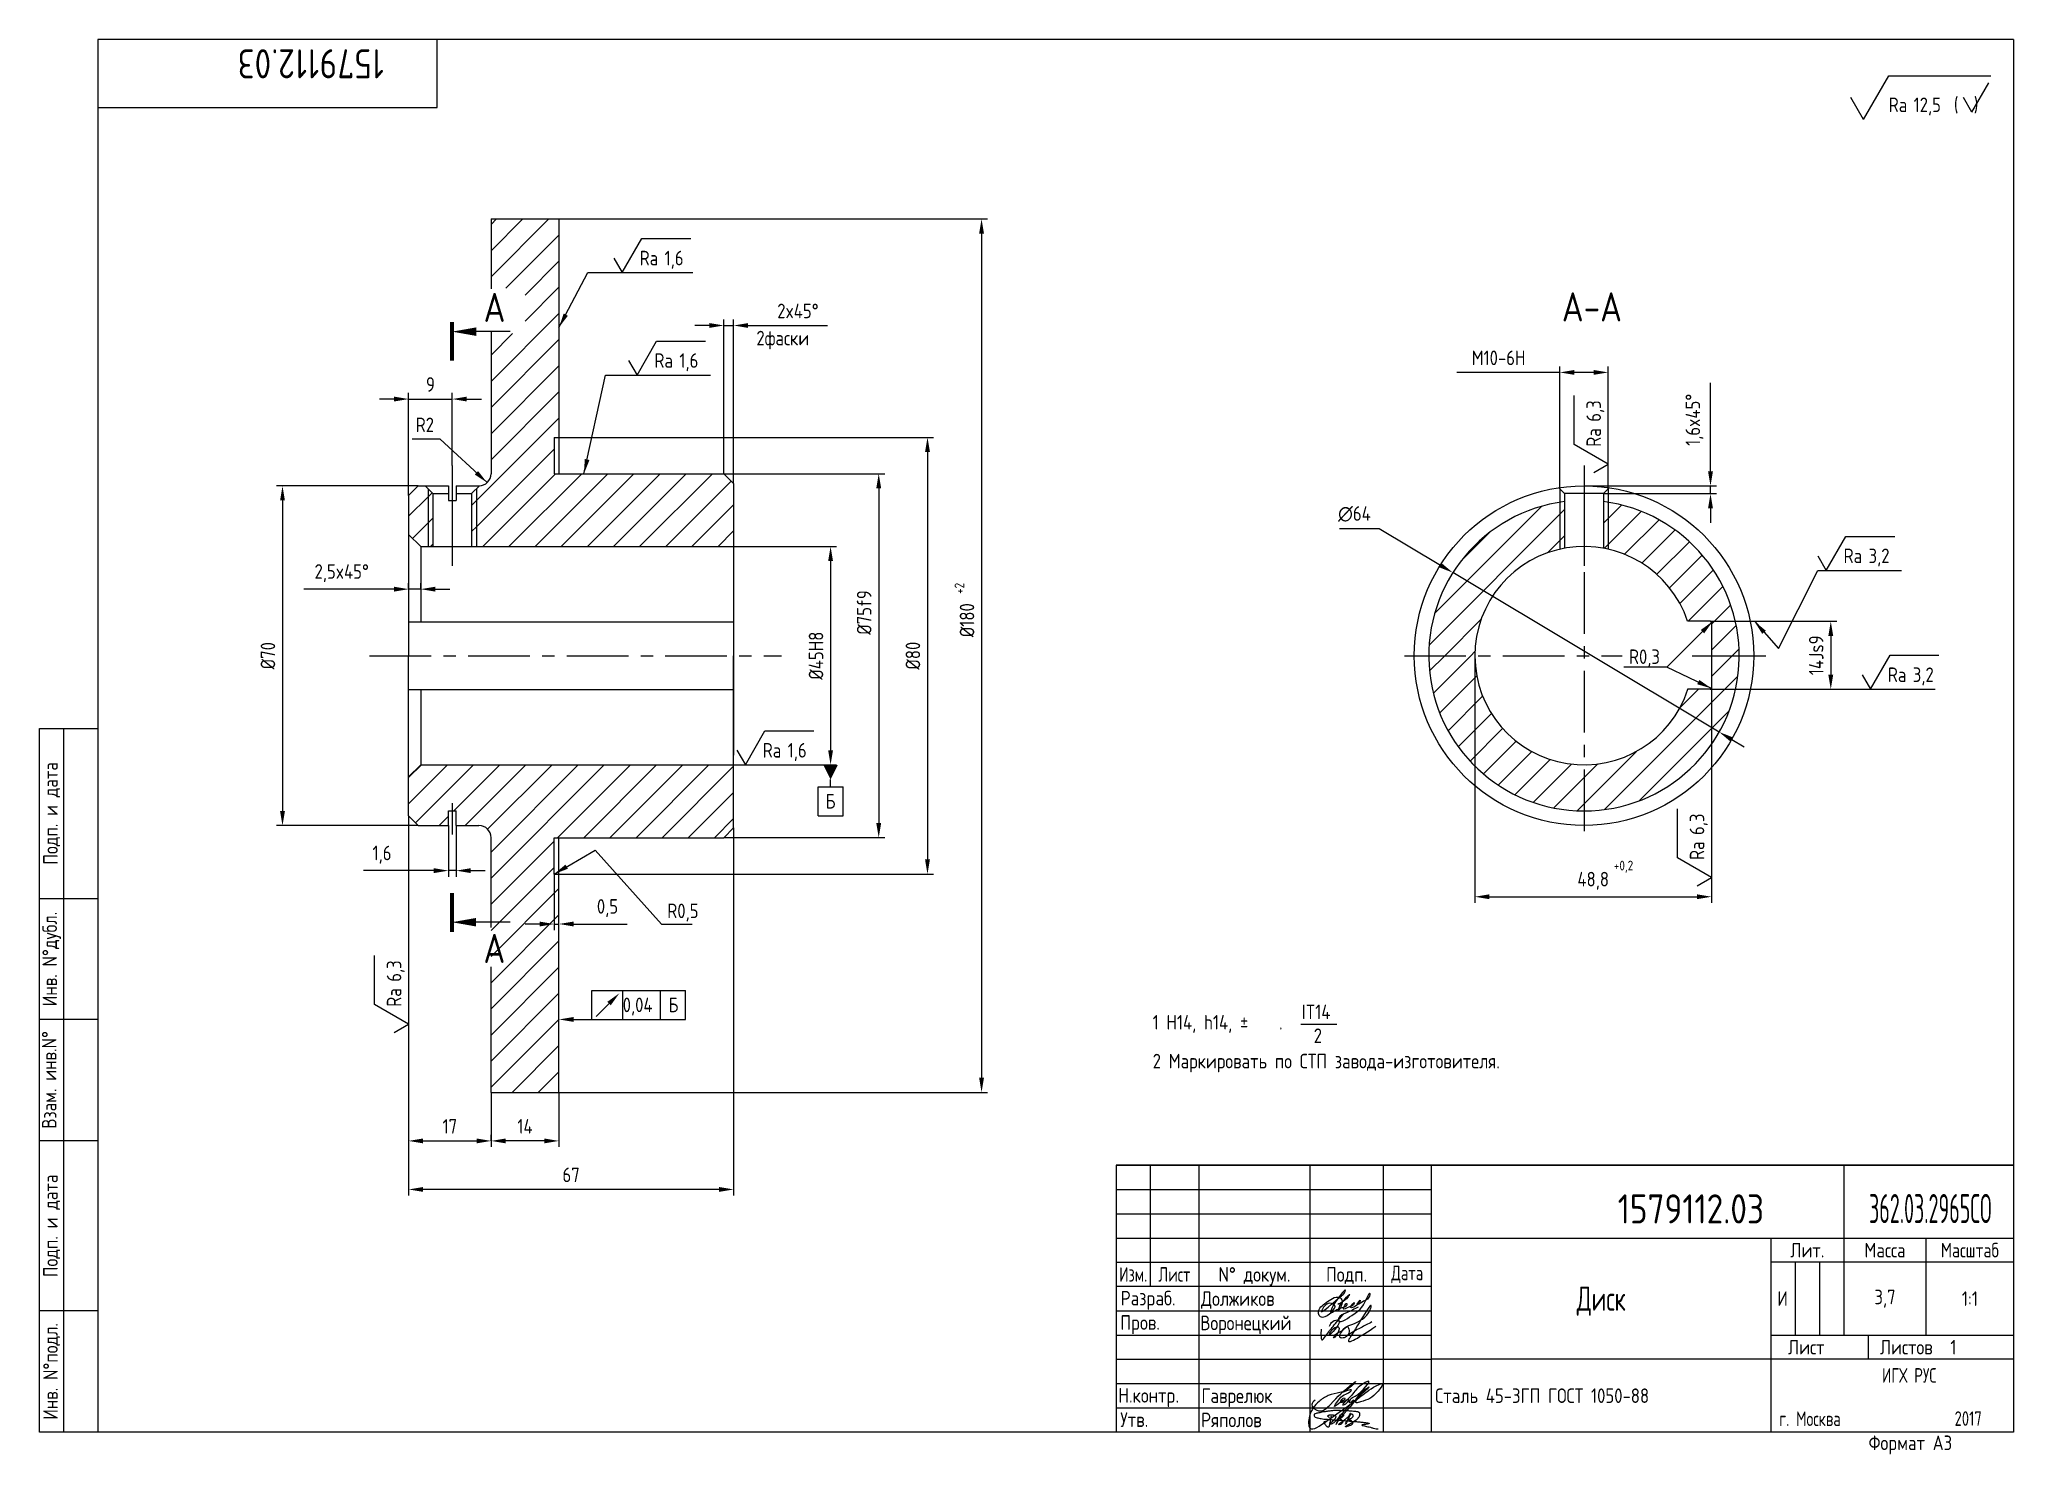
# Paper-space layout 'A3' of a CAD drawing. Header units: millimetres. Extents: x 297 to 704, y 3 to 295.
# The model-space entities are those that its viewports show. They can reach past a viewport. Long polylines and large blocks are cut down to what shows.
import ezdxf
from ezdxf.enums import TextEntityAlignment as Align

# ---------------------------------------------------------------- set-up
doc = ezdxf.new("R2010")
doc.units = ezdxf.units.MM
doc.linetypes.add('CENTER', pattern=[50.8, 31.75, -6.35, 6.35, -6.35])
for name, color, linetype in [('Bord', 1, 'Continuous'), ('Cen', 5, 'CENTER'), ('Cont', 6, 'Continuous'), ('Dim', 7, 'Continuous'), ('HATCH', 2, 'Continuous'), ('Text', 3, 'Continuous'), ('Textb', 6, 'Continuous'), ('Vporti', 7, 'Continuous')]:
    doc.layers.add(name, color=color, linetype=linetype)
doc.layers.get('Defpoints').off()
doc.styles.add('Style1', font='romans.shx', dxfattribs={"width": 0.8})
doc.dimstyles.new('LIN1', dxfattribs={"dimtxt": 3, "dimasz": 3, "dimexe": 1.25, "dimexo": 0, "dimgap": 1.5, "dimtad": 1, "dimdec": 1, "dimdsep": 46, "dimtxsty": 'Style1', "dimcen": 2.5, "dimclrt": 3, "dimadec": 0, "dimazin": 0, "dimtfac": 1, "dimtdec": 1, "dimtmove": 0, "dimatfit": 3, "dimfxl": 1, "dimarcsym": 0})
pattern_1 = [(45, (1291.324, -3385.1728), (-2.6940768, 2.6940768), [])]

psp = doc.layouts.new('A3')

# ---------------------------------------------------------------- texts
at = {"layer": 'Text', "style": 'Style1', "width": 0.8}
for s, p in [('IT14', (557.05, 92.62)), ('1 H14, h14, %%P    .', (526.31, 90.47)), ('2', (559.52, 87.7)), ('2 Маркировать по СТП завода-изготовителя.', (526.31, 82.47)), ('Воронецкий', (536.12, 28.51)), ('Гаврелюк', (536.36, 13.51)), ('Ряполов', (536.3, 8.51))]:
    psp.add_text(s, height=3, dxfattribs=at).set_placement(p)

msp = doc.modelspace()

# ---------------------------------------------------------------- texts
at = {"layer": 'Text', "style": 'Style1', "width": 0.8}
for s, height, p in [('2фаски', 3, (3860.72, 440.88)), ('R2', 3, (3790.47, 422.99)), ('R0,3', 3, (4002.99, 375.21)), ('+0,2', 2, (3999.88, 332.67)), ('R0,5', 3, (3842.34, 322.83)), ('0,04', 3, (3833.15, 303.45)), ('Б', 3, (3842.6, 303.45))]:
    msp.add_text(s, height=height, dxfattribs=at).set_placement(p)
msp.add_text('+2', height=2, rotation=90, dxfattribs=at).set_placement((3903.57, 389.66))
at = {"layer": 'Textb', "style": 'Style1', "width": 0.8}
msp.add_attdef('А-А', text='А-А', height=6, dxfattribs=at).set_placement((4001.55, 445.8), align=Align.RIGHT)

# ---------------------------------------------------------------- blocks, each defined once
blk = doc.blocks.new('A$C314368CF')
at = {"layer": 'Text'}
for q in [(7.18, 6), (1.98, 3)]:
    blk.add_line((3.72, 0), q, dxfattribs=at)
at = {"layer": 'Text', "style": 'Style1', "width": 0.8}
blk.add_text('(  )', height=3, dxfattribs=at).set_placement((0, 0))
blk = doc.blocks.new('sherISO_18')
at = {"layer": 'Cont'}
for p, q in [((-30.94, -16.46), (-25.74, -7.46)), ((-25.74, -7.46), (-4.67, -7.46)), ((-30.94, -16.46), (-33.54, -11.96))]:
    blk.add_line(p, q, dxfattribs=at)
blk.add_blockref('A$C314368CF', (-12.3, -14.96))
at = {"layer": 'Textb', "style": 'Style1', "width": 0.8}
blk.add_text('Ra', height=3, dxfattribs=at).set_placement((-25.74, -14.96))
blk.add_attdef('12,5', (-20.6, -14.96), '', height=3, dxfattribs=at)
blk = doc.blocks.new('A3')
at = {"layer": 'Bord'}
for p, q in [((230, 55), (295, 55)), ((230, 50), (295, 50)), ((230, 45), (295, 45)), ((370, 40), (370, 25)), ((375, 40), (375, 25)), ((230, 30), (295, 30)), ((230, 25), (295, 25)), ((230, 20), (295, 20)), ((230, 15), (295, 15)), ((230, 10), (295, 10))]:
    blk.add_line(p, q, dxfattribs=at)
at = {"layer": 'Cont'}
for p, q in [((415, 292), (20, 292)), ((20, 292), (20, 5)), ((90, 278), (90, 292)), ((415, 292), (415, 5)), ((20, 278), (90, 278)), ((8, 5), (8, 150)), ((8, 150), (20, 150)), ((13, 5), (13, 150)), ((8, 115), (20, 115)), ((20, 90), (8, 90)), ((20, 65), (8, 65)), ((230, 60), (415, 60)), ((415, 60), (230, 60)), ((230, 60), (230, 5)), ((237, 60), (237, 35)), ((247, 60), (247, 5)), ((270, 5), (270, 60)), ((285, 60), (285, 5)), ((295, 5), (295, 60)), ((380, 60), (380, 25)), ((295, 45), (415, 45)), ((365, 5), (365, 45)), ((397, 25), (397, 45)), ((230, 40), (295, 40)), ((415, 40), (365, 40)), ((295, 35), (230, 35)), ((20, 30), (8, 30)), ((365, 25), (415, 25)), ((385, 25), (385, 20)), ((415, 20), (295, 20)), ((20, 5), (8, 5)), ((415, 5), (20, 5))]:
    blk.add_line(p, q, dxfattribs=at)
at = {"layer": 'Text', "style": 'Style1', "width": 0.8}
for s, p in [('Подп. и дата', (10.5, 132.5)), ('Инв. N%%dдубл.', (10.5, 102.5)), ('Взам. инв.N%%d ', (10, 78.38)), ('Подп. и дата', (10.5, 47.5)), ('Инв. N%%dподл.', (10.5, 17.5))]:
    blk.add_text(s, height=3, rotation=90, dxfattribs=at).set_placement(p, align=Align.MIDDLE)
at = {"layer": 'Text', "style": 'Style1'}
for s, width, p in [('Лит.', 0.8, (372.5, 42.5)), ('Масса', 0.8, (388.5, 42.5)), ('Масштаб', 0.75, (406, 42.5)), ('Изм.', 0.7, (233.5, 37.5)), ('Лист', 0.7, (242, 37.5)), ('N%%d докум.', 0.8, (258.5, 37.5)), ('Подп.', 0.8, (277.5, 37.5)), ('Лист', 0.8, (372.27, 22.5)), ('Листов', 0.8, (392.9, 22.5))]:
    blk.add_text(s, height=3, dxfattribs=dict(at, width=width)).set_placement(p, align=Align.MIDDLE_CENTER)
at = {"layer": 'Text', "style": 'Style1', "width": 0.7}
for s, p in [('Дата', (290, 37.5)), ('ИГХ РУС', (393.5, 16.69))]:
    blk.add_text(s, height=3, dxfattribs=at).set_placement(p, align=Align.MIDDLE)
at = {"layer": 'Text', "style": 'Style1'}
for s, width, p in [('Разpаб.', 0.8, (230.92, 31.1)), ('Пpов.', 0.8, (230.84, 26.08)), ('Н.контp.', 0.8, (230.42, 11.07)), ('Утв.', 0.8, (230.84, 6.06)), ('г. Москва', 0.7, (366.7, 6.25)), ('Фоpмат А3', 0.8, (385.11, 1.29))]:
    blk.add_text(s, height=3, dxfattribs=dict(at, width=width)).set_placement(p)
for tag, p, width in [('ФИО', (249, 31), 0.8), ('И', (366.3, 31.02), 0.8), ('ФИО', (249, 26), 0.8), ('ГОСТ_СОРТАМЕНТА', (307, 14), 0.8), ('ФИО', (249, 11), 0.8), ('ФИО', (249, 6), 0.8), ('2007', (402.85, 6.29), 0.7)]:
    blk.add_attdef(tag, p, '', height=3, dxfattribs=dict(at, width=width))
at = {"layer": 'Text', "style": 'Style1', "width": 0.8}
for tag, p in [('200', (388.5, 32.5)), ('1:20', (406, 32.5))]:
    blk.add_attdef(tag, text='', height=3, dxfattribs=at).set_placement(p, align=Align.MIDDLE)
blk.add_attdef('СБОРОЧНЫЙ_ЧЕРТЕЖ', text='', height=3, dxfattribs=at).set_placement((330, 21.3), align=Align.CENTER)
for tag, p in [('1', (379, 22.5)), ('2', (402.6, 22.5))]:
    blk.add_attdef(tag, text='', height=3, dxfattribs=at).set_placement(p, align=Align.MIDDLE_CENTER)
blk.add_attdef('ЛИСТ', text='', height=3, dxfattribs=at).set_placement((295.75, 12.5), align=Align.MIDDLE_LEFT)
at = {"layer": 'Text', "style": 'Style1', "width": 0.7}
blk.add_attdef('%%OГОСТ_ТЕХ._ТРЕБОВАНИЙ', text='', height=3, dxfattribs=at).set_placement((307, 8), align=Align.BOTTOM_LEFT)
at = {"layer": 'Textb', "style": 'Style1', "width": 0.8}
blk.add_attdef('1234567', (79, 290), '', height=6, rotation=180, dxfattribs=at)
blk.add_attdef('1234567', (333.4, 48), '', height=6, dxfattribs=at)
for tag, height, p in [('123ХЯ', 6, (393.62, 48)), ('НАИМЕНОВАНИЕ', 5, (330, 30))]:
    blk.add_attdef(tag, text='', height=height, dxfattribs=at).set_placement(p, align=Align.CENTER)
blk = doc.blocks.new('A$C63F45750')
at = {"layer": 'Text'}
for points, knots in [([(3.17, 2.37), (3.12, 2.38), (3.04, 2.41), (2.94, 2.5), (2.85, 2.57), (2.79, 2.69), (2.87, 2.77), (2.99, 2.84), (3.16, 2.89), (3.36, 2.93), (3.6, 2.95), (3.82, 2.92), (4.05, 2.87), (4.25, 2.78), (4.45, 2.63), (4.46, 2.42), (4.38, 2.26), (4.28, 2.1), (4.17, 1.94), (4.03, 1.78), (3.89, 1.62), (3.75, 1.52), (3.63, 1.43), (3.49, 1.36), (3.35, 1.3), (3.24, 1.25), (3.16, 1.21), (3.12, 1.15), (3.19, 1.1), (3.27, 1.09), (3.4, 1.07), (3.55, 1.07), (3.72, 1.12), (3.92, 1.19), (4.1, 1.34), (4.26, 1.51), (4.44, 1.65), (4.59, 1.81), (4.74, 1.93), (4.84, 2.04), (4.93, 2.14), (5.07, 2.29), (5.19, 2.53), (5.28, 2.68), (5.35, 2.96), (5.23, 2.66), (5.2, 2.44), (5.04, 2.09), (4.95, 1.81), (4.86, 1.57), (4.75, 1.31), (4.67, 1.12), (4.46, 0.78), (4.62, 1.17), (4.71, 1.45), (4.88, 1.74), (5.01, 2), (5.08, 2.19), (5.19, 2.4), (5.32, 2.58), (5.4, 2.75), (5.52, 2.89), (5.65, 3.04), (5.85, 3.1), (6.02, 3.03), (6.08, 2.87), (6.03, 2.7), (5.9, 2.51), (5.7, 2.37), (5.55, 2.23), (5.4, 2.17), (5.31, 2.12), (5.12, 2.09), (5.35, 2.07), (5.48, 2), (5.64, 1.93), (5.75, 1.8), (5.85, 1.67), (5.89, 1.54), (5.89, 1.37), (5.8, 1.2), (5.63, 1.06), (5.41, 0.94), (5.23, 0.86), (5.02, 0.92), (5.13, 1.1), (5.28, 1.16), (5.44, 1.27), (5.61, 1.36), (5.74, 1.46), (5.86, 1.53), (5.95, 1.61), (6.05, 1.69), (6.15, 1.77), (6.28, 1.87), (6.46, 2.02), (6.65, 2.19), (6.83, 2.37), (6.98, 2.49), (7.11, 2.61), (7.2, 2.74), (7.32, 2.84), (7.42, 2.97), (7.48, 3.08), (7.48, 3.27), (7.34, 3.08), (7.28, 2.94), (7.18, 2.69), (7.1, 2.46), (7, 2.22), (6.93, 1.98), (6.83, 1.78), (6.73, 1.55), (6.67, 1.34), (6.6, 1.14), (6.56, 1.03), (6.39, 0.99), (6.62, 1.33), (6.75, 1.54), (6.93, 1.87), (7.05, 2.08), (7.18, 2.32), (7.33, 2.6), (7.47, 2.89), (7.6, 3.07), (7.79, 3.18), (7.95, 3.01), (8, 2.81), (7.99, 2.62), (7.94, 2.46), (7.83, 2.33), (7.69, 2.22), (7.53, 2.11), (7.37, 2.03), (7.21, 1.99), (7.11, 1.97), (6.89, 1.98), (7.07, 1.94), (7.15, 1.9), (7.27, 1.88), (7.39, 1.84), (7.52, 1.81), (7.62, 1.72), (7.7, 1.62), (7.78, 1.51), (7.83, 1.39), (7.87, 1.26), (7.88, 1.13), (7.86, 0.99), (7.75, 0.88), (7.6, 0.77), (7.4, 0.73), (7.19, 0.66), (6.97, 0.55), (6.71, 0.48), (6.57, 0.44), (6.42, 0.42), (6.52, 0.58), (6.61, 0.64), (6.81, 0.78), (7.06, 0.89), (7.33, 1.04), (7.55, 1.16), (7.7, 1.24), (7.84, 1.32), (7.99, 1.43), (8.21, 1.58), (8.48, 1.76), (8.74, 1.95), (8.97, 2.12), (9.1, 2.29), (9.23, 2.44), (9.3, 2.6), (9.37, 2.74), (9.42, 2.92), (9.45, 3.13), (9.21, 3.48), (8.67, 3.59), (8.09, 3.63), (7.57, 3.66), (7.06, 3.74), (6.57, 3.75), (6.09, 3.74), (5.67, 3.78), (5.28, 3.78), (4.96, 3.81), (4.65, 3.83), (4.31, 3.82), (3.97, 3.79), (3.61, 3.74), (3.22, 3.67), (2.86, 3.66), (2.53, 3.61), (2.18, 3.52), (1.78, 3.54), (1.38, 3.37), (0.96, 3.35), (0.58, 3.24), (0.25, 3.19), (0.03, 3.06), (-0.03, 2.83), (0.02, 2.6), (0.26, 2.38), (0.59, 2.33), (1, 2.2), (1.48, 2.15), (1.93, 2.05), (2.35, 2.02), (2.72, 2.01), (3.11, 1.94), (3.68, 1.94), (4.25, 1.83), (4.91, 1.87), (5.53, 1.76), (6.13, 1.72), (6.73, 1.71), (7.32, 1.62), (7.99, 1.55), (8.64, 1.54), (9.16, 1.46), (9.61, 1.42), (10.03, 1.4), (10.41, 1.32), (10.73, 1.29), (11.01, 1.24), (11.18, 1.23), (11.42, 1.14), (11.18, 1.06), (11.01, 1.03), (10.71, 0.98), (10.37, 0.92), (10.1, 0.91), (9.65, 0.75), (10.22, 0.67), (10.54, 0.59), (11.08, 0.47), (11.61, 0.35), (12.17, 0.15), (12.64, 0.08), (12.98, 0.03), (13.11, 0.01), (13.18, 0)], [0, 0, 0, 0, 0.153866, 0.270441, 0.388867, 0.510533, 0.592156, 0.71333, 0.90842, 1.11344, 1.349254, 1.61246, 1.782219, 2.047249, 2.291879, 2.451528, 2.651081, 2.806158, 3.017979, 3.227348, 3.462381, 3.633009, 3.75766, 3.920516, 4.080796, 4.214529, 4.291786, 4.349969, 4.397594, 4.50822, 4.594826, 4.799244, 4.954392, 5.128468, 5.437537, 5.632649, 5.842485, 6.094987, 6.293219, 6.410959, 6.551192, 6.687808, 7.022147, 7.294342, 7.425356, 7.52079, 7.946481, 8.313051, 8.59833, 8.833695, 9.090496, 9.427695, 9.601191, 9.883219, 10.093306, 10.673943, 10.798776, 10.974628, 11.287247, 11.486184, 11.648652, 11.848902, 12.027194, 12.25348, 12.40059, 12.537783, 12.716293, 12.91523, 13.208551, 13.438489, 13.549668, 13.67779, 13.77127, 13.930001, 14.029091, 14.272112, 14.434836, 14.547084, 14.739051, 14.830983, 15.061241, 15.268922, 15.500489, 15.788979, 15.879568, 16.024283, 16.221854, 16.418714, 16.593102, 16.783247, 16.91018, 17.018213, 17.135263, 17.278205, 17.430482, 17.620087, 17.979626, 18.191789, 18.388716, 18.565718, 18.714854, 18.857929, 19.039974, 19.171375, 19.283034, 19.400085, 19.618058, 19.882245, 20.150781, 20.377854, 20.649532, 20.89723, 21.042543, 21.40016, 21.557817, 21.667145, 21.752781, 21.926256, 22.412297, 22.813145, 22.961412, 23.171289, 23.607257, 23.940428, 24.110007, 24.291214, 24.48084, 24.697609, 24.904078, 25.034245, 25.218018, 25.407651, 25.573473, 25.787447, 25.930292, 26.051316, 26.18846, 26.285312, 26.406799, 26.52425, 26.630463, 26.793722, 26.898606, 27.029313, 27.171012, 27.314101, 27.419918, 27.580557, 27.709367, 27.829268, 28.024364, 28.266961, 28.41242, 28.705761, 28.989137, 29.187748, 29.233768, 29.332802, 29.529535, 29.667094, 30.039923, 30.332117, 30.61061, 30.769982, 30.856778, 31.109923, 31.313488, 31.656425, 32.066331, 32.296628, 32.49714, 32.710276, 32.891468, 33.014834, 33.177747, 33.444503, 33.618009, 34.409008, 34.914636, 35.419802, 35.95397, 36.458179, 36.88069, 37.388403, 37.738353, 38.034261, 38.353468, 38.693154, 39.037638, 39.391136, 39.787481, 40.203773, 40.488977, 40.784975, 41.26625, 41.668005, 42.070065, 42.499388, 42.869834, 43.079573, 43.213439, 43.554591, 43.717296, 44.153724, 44.506336, 45.019111, 45.587859, 45.90191, 46.270392, 46.703958, 47.093115, 47.952647, 48.44014, 49.079253, 49.808223, 50.268654, 50.851051, 51.604831, 52.298429, 52.776925, 53.1907, 53.661988, 54.042386, 54.348524, 54.616841, 54.853814, 54.983777, 55.126096, 55.333328, 55.613101, 56.008732, 56.315809, 56.59982, 56.87931, 57.399251, 57.889617, 58.432507, 59.066698, 59.660314, 59.862668, 60.07277, 60.07277, 60.07277, 60.07277]), ([(2.31, 1.53), (2.26, 1.52), (2.17, 1.51), (2.06, 1.48), (1.93, 1.38), (2.07, 1.25), (2.14, 1.11), (2.26, 0.93), (2.39, 0.72), (2.57, 0.54), (2.71, 0.44), (2.86, 0.4), (3.02, 0.43), (3.14, 0.54), (3.21, 0.79), (3.25, 1.07), (3.31, 1.4), (3.35, 1.67), (3.38, 1.92), (3.47, 2.19), (3.5, 2.43), (3.54, 2.59), (3.56, 2.64)], [0, 0, 0, 0, 0.15847, 0.269731, 0.363591, 0.555514, 0.688037, 0.848606, 1.204359, 1.433632, 1.58673, 1.729549, 1.880686, 2.057874, 2.19169, 2.63505, 2.928153, 3.184121, 3.441863, 3.696117, 4.025873, 4.178055, 4.178055, 4.178055, 4.178055])]:
    blk.add_open_spline(points, degree=3, knots=knots, dxfattribs=at)
blk = doc.blocks.new('SHERISO_04')
at = {"layer": 'Text'}
blk.add_line((4.04, 7), (14.12, 7), dxfattribs=at)
blk.add_lwpolyline([(-1.73, 3), (0, 0), (4.04, 7)], dxfattribs=at)
at = {"layer": 'Text', "style": 'Style1', "width": 0.8}
blk.add_text('Ra', height=3, dxfattribs=at).set_placement((3.58, 1.5))
blk.add_attdef('3,2', (8.73, 1.5), '', height=3, dxfattribs=at)
blk = doc.blocks.new('SHERISO_03')
at = {"layer": 'Text'}
blk.add_line((4.04, 7), (14.12, 7), dxfattribs=at)
blk.add_lwpolyline([(-1.73, 3), (0, 0), (4.04, 7)], dxfattribs=at)
at = {"layer": 'Text', "style": 'Style1', "width": 0.8}
blk.add_text('Ra', height=3, dxfattribs=at).set_placement((3.58, 1.5))
blk.add_attdef('6,3', (8.73, 1.5), '', height=3, dxfattribs=at)
blk = doc.blocks.new('*D8')
at = {"layer": 'Dim', "color": 0, "lineweight": -2, "transparency": 16777216}
for p, q in [((4019.8, 414.92), (4019.8, 433.15)), ((3993.72, 411.92), (4021.05, 411.92)), ((4019.8, 410.32), (4019.8, 411.92)), ((3997.72, 410.32), (4021.05, 410.32)), ((4019.8, 407.32), (4019.8, 404.32))]:
    blk.add_line(p, q, dxfattribs=at)
at = {"layer": 'Dim', "color": 0, "transparency": 16777216}
for points in [[(4019.3, 414.92), (4020.3, 414.92), (4019.8, 411.92)], [(4019.3, 407.32), (4020.3, 407.32), (4019.8, 410.32)]]:
    blk.add_solid(points, dxfattribs=at)
at = {"layer": 'Dim', "color": 3, "transparency": 16777216, "insert": (4016.51, 425.53), "char_height": 3, "attachment_point": 5, "rotation": 90, "style": 'Style1'}
blk.add_mtext('1,6x45%%D', dxfattribs=at)
blk = doc.blocks.new('*D9')
at = {"layer": 'Dim', "color": 0, "lineweight": -2, "transparency": 16777216}
for p, q in [((4019.72, 384), (4045.85, 384)), ((4044.6, 381), (4044.6, 373)), ((4019.72, 370), (4045.85, 370))]:
    blk.add_line(p, q, dxfattribs=at)
at = {"layer": 'Dim', "color": 0, "transparency": 16777216}
for points in [[(4044.1, 381), (4045.1, 381), (4044.6, 384)], [(4044.1, 373), (4045.1, 373), (4044.6, 370)]]:
    blk.add_solid(points, dxfattribs=at)
at = {"layer": 'Dim', "color": 3, "transparency": 16777216, "insert": (4041.6, 377), "char_height": 3, "attachment_point": 5, "rotation": 90, "style": 'Style1'}
blk.add_mtext('14Js9', dxfattribs=at)
blk = doc.blocks.new('RAZREZ03')
at = {"layer": 'Text'}
blk.add_lwpolyline([(0, 0, 0, 1.76, 0), (5, 0, 1.76, 1.76, 0)], format="xyseb", dxfattribs=at)
at = {"layer": 'Text', "const_width": 0.8}
blk.add_lwpolyline([(0, 2), (0, -6)], dxfattribs=at)
at = {"layer": 'Text'}
blk.add_lwpolyline([(12, 0), (5, 0)], dxfattribs=at)
at = {"layer": 'Textb', "style": 'Style1', "width": 0.8}
blk.add_attdef('A', (6.5, 2), '', height=6, dxfattribs=at)
blk = doc.blocks.new('*D10')
at = {"layer": 'Dim', "color": 0, "lineweight": -2, "transparency": 16777216}
for p, q in [((3789.01, 390.63), (3789.01, 391.88)), ((3791.51, 390.63), (3791.51, 391.88)), ((3786.01, 390.63), (3767.44, 390.63)), ((3791.51, 390.63), (3789.01, 390.63)), ((3794.51, 390.63), (3797.51, 390.63))]:
    blk.add_line(p, q, dxfattribs=at)
at = {"layer": 'Dim', "color": 0, "transparency": 16777216}
for points in [[(3786.01, 391.13), (3786.01, 390.13), (3789.01, 390.63)], [(3794.51, 391.13), (3794.51, 390.13), (3791.51, 390.63)]]:
    blk.add_solid(points, dxfattribs=at)
at = {"layer": 'Dim', "color": 3, "transparency": 16777216, "insert": (3775.22, 393.92), "char_height": 3, "attachment_point": 5, "style": 'Style1'}
blk.add_mtext('2,5x45%%D', dxfattribs=at)
blk = doc.blocks.new('*D11')
at = {"layer": 'Dim', "color": 0, "lineweight": -2, "transparency": 16777216}
for p, q in [((3786.01, 429.81), (3783.01, 429.81)), ((3789.01, 409.92), (3789.01, 431.06)), ((3789.01, 429.81), (3798.01, 429.81)), ((3798.01, 416.13), (3798.01, 431.06)), ((3801.01, 429.81), (3804.01, 429.81))]:
    blk.add_line(p, q, dxfattribs=at)
at = {"layer": 'Dim', "color": 0, "transparency": 16777216}
for points in [[(3786.01, 430.31), (3786.01, 429.31), (3789.01, 429.81)], [(3801.01, 430.31), (3801.01, 429.31), (3798.01, 429.81)]]:
    blk.add_solid(points, dxfattribs=at)
at = {"layer": 'Dim', "color": 3, "transparency": 16777216, "insert": (3793.51, 432.81), "char_height": 3, "attachment_point": 5, "style": 'Style1'}
blk.add_mtext('9', dxfattribs=at)
blk = doc.blocks.new('*D12')
at = {"layer": 'Dim', "color": 0, "lineweight": -2, "transparency": 16777216}
for p, q in [((3856.01, 399.42), (3877.26, 399.42)), ((3876.01, 396.42), (3876.01, 357.42)), ((3856.01, 354.42), (3877.26, 354.42))]:
    blk.add_line(p, q, dxfattribs=at)
at = {"layer": 'Dim', "color": 0, "transparency": 16777216}
for points in [[(3875.51, 396.42), (3876.51, 396.42), (3876.01, 399.42)], [(3875.51, 357.42), (3876.51, 357.42), (3876.01, 354.42)]]:
    blk.add_solid(points, dxfattribs=at)
at = {"layer": 'Dim', "color": 3, "transparency": 16777216, "insert": (3873.01, 376.92), "char_height": 3, "attachment_point": 5, "rotation": 90, "style": 'Style1'}
blk.add_mtext('%%C45H8', dxfattribs=at)
blk = doc.blocks.new('*D13')
at = {"layer": 'Dim', "color": 0, "lineweight": -2, "transparency": 16777216}
for p, q in [((3851.01, 444.97), (3848.01, 444.97)), ((3854.01, 414.42), (3854.01, 446.22)), ((3854.01, 444.97), (3856.01, 444.97)), ((3856.01, 412.42), (3856.01, 446.22)), ((3859.01, 444.97), (3875.35, 444.97))]:
    blk.add_line(p, q, dxfattribs=at)
at = {"layer": 'Dim', "color": 0, "transparency": 16777216}
for points in [[(3851.01, 445.47), (3851.01, 444.47), (3854.01, 444.97)], [(3859.01, 445.47), (3859.01, 444.47), (3856.01, 444.97)]]:
    blk.add_solid(points, dxfattribs=at)
at = {"layer": 'Dim', "color": 3, "transparency": 16777216, "insert": (3869.28, 447.97), "char_height": 3, "attachment_point": 5, "style": 'Style1'}
blk.add_mtext('2x45%%D', dxfattribs=at)
blk = doc.blocks.new('RAZREZ04')
at = {"layer": 'Text', "const_width": 0.8}
blk.add_lwpolyline([(0, 6), (0, -2)], dxfattribs=at)
at = {"layer": 'Text'}
blk.add_lwpolyline([(0, 0, 0, 1.76, 0), (5, 0, 1.76, 1.76, 0)], format="xyseb", dxfattribs=at)
blk.add_lwpolyline([(12, 0), (5, 0)], dxfattribs=at)
at = {"layer": 'Textb', "style": 'Style1', "width": 0.8}
blk.add_attdef('A', (6.5, -8.4), '', height=6, dxfattribs=at)
blk = doc.blocks.new('*D14')
at = {"layer": 'Dim', "color": 0, "lineweight": -2, "transparency": 16777216}
for p, q in [((3797.21, 341.91), (3797.21, 331.37)), ((3798.81, 341.91), (3798.81, 331.37)), ((3794.21, 332.62), (3779.69, 332.62)), ((3798.81, 332.62), (3797.21, 332.62)), ((3801.81, 332.62), (3804.81, 332.62))]:
    blk.add_line(p, q, dxfattribs=at)
at = {"layer": 'Dim', "color": 0, "transparency": 16777216}
for points in [[(3794.21, 333.12), (3794.21, 332.12), (3797.21, 332.62)], [(3801.81, 333.12), (3801.81, 332.12), (3798.81, 332.62)]]:
    blk.add_solid(points, dxfattribs=at)
at = {"layer": 'Dim', "color": 3, "transparency": 16777216, "insert": (3783.53, 335.91), "char_height": 3, "attachment_point": 5, "style": 'Style1'}
blk.add_mtext('1,6', dxfattribs=at)
blk = doc.blocks.new('*D15')
at = {"layer": 'Dim', "color": 0, "lineweight": -2, "transparency": 16777216}
for p, q in [((3789.01, 343.91), (3789.01, 275.67)), ((3806.01, 286.92), (3806.01, 275.67)), ((3792.01, 276.92), (3803.01, 276.92))]:
    blk.add_line(p, q, dxfattribs=at)
at = {"layer": 'Dim', "color": 0, "transparency": 16777216}
for points in [[(3792.01, 277.42), (3792.01, 276.42), (3789.01, 276.92)], [(3803.01, 277.42), (3803.01, 276.42), (3806.01, 276.92)]]:
    blk.add_solid(points, dxfattribs=at)
at = {"layer": 'Dim', "color": 3, "transparency": 16777216, "insert": (3797.51, 279.92), "char_height": 3, "attachment_point": 5, "style": 'Style1'}
blk.add_mtext('17', dxfattribs=at)
blk = doc.blocks.new('*D16')
at = {"layer": 'Dim', "color": 0, "lineweight": -2, "transparency": 16777216}
for p, q in [((3819.01, 331.92), (3819.01, 320.37)), ((3816.01, 321.62), (3813.01, 321.62)), ((3819.01, 321.62), (3820.01, 321.62)), ((3820.01, 321.62), (3820.01, 322.87)), ((3823.01, 321.62), (3834.04, 321.62))]:
    blk.add_line(p, q, dxfattribs=at)
at = {"layer": 'Dim', "color": 0, "transparency": 16777216}
for points in [[(3816.01, 322.12), (3816.01, 321.12), (3819.01, 321.62)], [(3823.01, 322.12), (3823.01, 321.12), (3820.01, 321.62)]]:
    blk.add_solid(points, dxfattribs=at)
at = {"layer": 'Dim', "color": 3, "transparency": 16777216, "insert": (3830.02, 324.9), "char_height": 3, "attachment_point": 5, "style": 'Style1'}
blk.add_mtext('0,5', dxfattribs=at)
blk = doc.blocks.new('*D17')
at = {"layer": 'Dim', "color": 0, "lineweight": -2, "transparency": 16777216}
for p, q in [((3856.01, 341.42), (3856.01, 265.67)), ((3789.01, 276.92), (3789.01, 265.67)), ((3853.01, 266.92), (3792.01, 266.92))]:
    blk.add_line(p, q, dxfattribs=at)
at = {"layer": 'Dim', "color": 0, "transparency": 16777216}
for points in [[(3792.01, 267.42), (3792.01, 266.42), (3789.01, 266.92)], [(3853.01, 267.42), (3853.01, 266.42), (3856.01, 266.92)]]:
    blk.add_solid(points, dxfattribs=at)
at = {"layer": 'Dim', "color": 3, "transparency": 16777216, "insert": (3822.51, 269.92), "char_height": 3, "attachment_point": 5, "style": 'Style1'}
blk.add_mtext('67', dxfattribs=at)
blk = doc.blocks.new('*D18')
at = {"layer": 'Dim', "color": 0, "lineweight": -2, "transparency": 16777216}
for p, q in [((3820.01, 286.92), (3820.01, 275.67)), ((3806.01, 276.92), (3806.01, 278.17)), ((3817.01, 276.92), (3809.01, 276.92))]:
    blk.add_line(p, q, dxfattribs=at)
at = {"layer": 'Dim', "color": 0, "transparency": 16777216}
for points in [[(3809.01, 277.42), (3809.01, 276.42), (3806.01, 276.92)], [(3817.01, 277.42), (3817.01, 276.42), (3820.01, 276.92)]]:
    blk.add_solid(points, dxfattribs=at)
at = {"layer": 'Dim', "color": 3, "transparency": 16777216, "insert": (3813.01, 279.92), "char_height": 3, "attachment_point": 5, "style": 'Style1'}
blk.add_mtext('14', dxfattribs=at)
blk = doc.blocks.new('forma02')
at = {"layer": 'Bord'}
for p, q in [((0, -4.5), (0, -3)), ((-2.57143, -4.5), (2.57143, -4.5)), ((-2.57143, -10.5), (-2.57143, -4.5)), ((2.57143, -10.5), (2.57143, -4.5)), ((-2.57143, -10.5), (2.57143, -10.5))]:
    blk.add_line(p, q, dxfattribs=at)
blk.add_lwpolyline([(0, -3, 0, 3, 0), (0, 0, 3, 3, 0)], format="xyseb", dxfattribs=at)
at = {"layer": 'Text', "style": 'Style1', "width": 0.8}
blk.add_attdef('А', text='', height=3, dxfattribs=at).set_placement((0, -7.5), align=Align.MIDDLE)
blk = doc.blocks.new('*D19')
at = {"layer": 'Dim', "color": 0, "lineweight": -2, "transparency": 16777216}
for p, q in [((3791.01, 411.92), (3761.76, 411.92)), ((3763.01, 408.92), (3763.01, 344.91)), ((3791.01, 341.91), (3761.76, 341.91))]:
    blk.add_line(p, q, dxfattribs=at)
at = {"layer": 'Dim', "color": 0, "transparency": 16777216}
for points in [[(3762.51, 408.92), (3763.51, 408.92), (3763.01, 411.92)], [(3762.51, 344.91), (3763.51, 344.91), (3763.01, 341.91)]]:
    blk.add_solid(points, dxfattribs=at)
at = {"layer": 'Dim', "color": 3, "transparency": 16777216, "insert": (3760.01, 376.92), "char_height": 3, "attachment_point": 5, "rotation": 90, "style": 'Style1'}
blk.add_mtext('%%C70', dxfattribs=at)
blk = doc.blocks.new('*D20')
at = {"layer": 'Dim', "color": 0, "lineweight": -2, "transparency": 16777216}
for p, q in [((3819.01, 466.92), (3908.39, 466.92)), ((3907.14, 463.92), (3907.14, 289.92)), ((3820.01, 286.92), (3908.39, 286.92))]:
    blk.add_line(p, q, dxfattribs=at)
at = {"layer": 'Dim', "color": 0, "transparency": 16777216}
for points in [[(3906.64, 463.92), (3907.64, 463.92), (3907.14, 466.92)], [(3906.64, 289.92), (3907.64, 289.92), (3907.14, 286.92)]]:
    blk.add_solid(points, dxfattribs=at)
at = {"layer": 'Dim', "color": 3, "transparency": 16777216, "insert": (3904.14, 384.23), "char_height": 3, "attachment_point": 5, "rotation": 90, "style": 'Style1'}
blk.add_mtext('%%C180', dxfattribs=at)
blk = doc.blocks.new('*D21')
at = {"layer": 'Dim', "color": 0, "lineweight": -2, "transparency": 16777216}
for p, q in [((3820.01, 421.92), (3897.24, 421.92)), ((3895.99, 418.92), (3895.99, 334.92)), ((3820.01, 331.92), (3897.24, 331.92))]:
    blk.add_line(p, q, dxfattribs=at)
at = {"layer": 'Dim', "color": 0, "transparency": 16777216}
for points in [[(3895.49, 418.92), (3896.49, 418.92), (3895.99, 421.92)], [(3895.49, 334.92), (3896.49, 334.92), (3895.99, 331.92)]]:
    blk.add_solid(points, dxfattribs=at)
at = {"layer": 'Dim', "color": 3, "transparency": 16777216, "insert": (3892.99, 376.92), "char_height": 3, "attachment_point": 5, "rotation": 90, "style": 'Style1'}
blk.add_mtext('%%C80', dxfattribs=at)
blk = doc.blocks.new('*D22')
at = {"layer": 'Dim', "color": 0, "lineweight": -2, "transparency": 16777216}
for p, q in [((3854.01, 414.42), (3887.19, 414.42)), ((3885.94, 411.42), (3885.94, 342.42)), ((3854.01, 339.42), (3887.19, 339.42))]:
    blk.add_line(p, q, dxfattribs=at)
at = {"layer": 'Dim', "color": 0, "transparency": 16777216}
for points in [[(3885.44, 411.42), (3886.44, 411.42), (3885.94, 414.42)], [(3885.44, 342.42), (3886.44, 342.42), (3885.94, 339.42)]]:
    blk.add_solid(points, dxfattribs=at)
at = {"layer": 'Dim', "color": 3, "transparency": 16777216, "insert": (3882.94, 385.82), "char_height": 3, "attachment_point": 5, "rotation": 90, "style": 'Style1'}
blk.add_mtext('%%C75f9', dxfattribs=at)
blk = doc.blocks.new('*D23')
at = {"layer": 'Dim', "color": 0, "lineweight": -2, "transparency": 16777216}
for p, q in [((3943.31, 403.13), (3951.46, 403.13)), ((3951.46, 403.13), (3964.1, 395.57)), ((4021.59, 361.19), (3966.68, 394.03)), ((4024.17, 359.65), (4026.74, 358.11))]:
    blk.add_line(p, q, dxfattribs=at)
at = {"layer": 'Dim', "color": 0, "transparency": 16777216}
for points in [[(3964.36, 395.99), (3963.85, 395.14), (3966.68, 394.03)], [(4024.42, 360.08), (4023.91, 359.22), (4021.59, 361.19)]]:
    blk.add_solid(points, dxfattribs=at)
at = {"layer": 'Dim', "color": 3, "transparency": 16777216, "insert": (3946.39, 406.13), "char_height": 3, "attachment_point": 5, "style": 'Style1'}
blk.add_mtext('∅64', dxfattribs=at)
blk = doc.blocks.new('*D24')
at = {"layer": 'Dim', "color": 0, "lineweight": -2, "transparency": 16777216}
for p, q in [((3988.72, 411.32), (3988.72, 436.55)), ((3998.72, 411.32), (3998.72, 436.55)), ((3988.72, 435.3), (3967.52, 435.3)), ((3995.72, 435.3), (3991.72, 435.3))]:
    blk.add_line(p, q, dxfattribs=at)
at = {"layer": 'Dim', "color": 0, "transparency": 16777216}
for points in [[(3991.72, 435.8), (3991.72, 434.8), (3988.72, 435.3)], [(3995.72, 435.8), (3995.72, 434.8), (3998.72, 435.3)]]:
    blk.add_solid(points, dxfattribs=at)
at = {"layer": 'Dim', "color": 3, "transparency": 16777216, "insert": (3976.11, 438.3), "char_height": 3, "attachment_point": 5, "style": 'Style1'}
blk.add_mtext('M10-6H', dxfattribs=at)
blk = doc.blocks.new('*D25')
at = {"layer": 'Dim', "color": 0, "lineweight": -2, "transparency": 16777216}
for p, q in [((3971.22, 376.92), (3971.22, 325.99)), ((4020.02, 370.3), (4020.02, 325.99)), ((3974.22, 327.24), (4017.02, 327.24))]:
    blk.add_line(p, q, dxfattribs=at)
at = {"layer": 'Dim', "color": 0, "transparency": 16777216}
for points in [[(3974.22, 327.74), (3974.22, 326.74), (3971.22, 327.24)], [(4017.02, 327.74), (4017.02, 326.74), (4020.02, 327.24)]]:
    blk.add_solid(points, dxfattribs=at)
at = {"layer": 'Dim', "color": 3, "transparency": 16777216, "insert": (3995.62, 330.52), "char_height": 3, "attachment_point": 5, "style": 'Style1'}
blk.add_mtext('48,8', dxfattribs=at)

# ---------------------------------------------------------------- dimensions: what is measured, and where the dimension line sits
at = {"layer": 'Dim'}
for base, p1, p2, text, picture, middle in [((3907.14, 286.92), (3819.01, 466.92), (3820.01, 286.92), '%%C<>', '*D20', (3907.14, 384.23)), ((4019.8, 410.32), (3993.72, 411.92), (3997.72, 410.32), '1,6x45%%D', '*D8', (4019.8, 425.53)), ((3885.94, 339.41), (3854.01, 414.42), (3854.01, 339.41), '%%C<>f9', '*D22', (3885.94, 385.82))]:
    dim = msp.add_linear_dim(base=base, p1=p1, p2=p2, angle=90, text=text, dimstyle='LIN1', dxfattribs=at)
    dim.commit()
    dim.dimension.update_dxf_attribs({"geometry": picture, "text_midpoint": middle, "dimtype": 160})
for base, p1, p2, text, picture, middle in [((3854.01, 444.97), (3856.01, 412.42), (3854.01, 414.42), '<>x45%%D', '*D13', (3869.28, 444.97)), ((3998.72, 435.3), (3988.72, 411.32), (3998.72, 411.32), 'M10-6H', '*D24', (3976.11, 435.3)), ((3797.21, 332.62), (3798.81, 341.91), (3797.21, 341.91), '1,6', '*D14', (3783.53, 332.62))]:
    dim = msp.add_linear_dim(base=base, p1=p1, p2=p2, text=text, dimstyle='LIN1', dxfattribs=at)
    dim.commit()
    dim.dimension.update_dxf_attribs({"geometry": picture, "text_midpoint": middle, "dimtype": 160})
for base, p1, p2, picture, middle in [((3798.01, 429.81), (3789.01, 409.92), (3798.01, 416.13), '*D11', (3793.51, 432.81)), ((3806.01, 276.92), (3789.01, 343.91), (3806.01, 286.92), '*D15', (3797.51, 279.92)), ((3789.01, 266.92), (3856.01, 341.42), (3789.01, 276.92), '*D17', (3822.51, 269.92)), ((3806.01, 276.92), (3820.01, 286.92), (3806.01, 276.92), '*D18', (3813.01, 279.92))]:
    dim = msp.add_linear_dim(base=base, p1=p1, p2=p2, dimstyle='LIN1', dxfattribs=at)
    dim.commit()
    dim.dimension.update_dxf_attribs({"geometry": picture, "text_midpoint": middle})
for base, p1, p2, angle, text, picture, middle in [((3895.99, 331.92), (3820.01, 421.92), (3820.01, 331.92), 90, '%%C80', '*D21', (3892.99, 376.92)), ((3763.01, 341.91), (3791.01, 411.92), (3791.01, 341.91), 90, '%%C<>', '*D19', (3760.01, 376.92)), ((3876.01, 354.42), (3856.01, 399.42), (3856.01, 354.42), 90, '%%C<>H8', '*D12', (3873.01, 376.92)), ((4044.6, 370), (4019.72, 384), (4019.72, 370), 270, '<>Js9', '*D9', (4041.6, 377))]:
    dim = msp.add_linear_dim(base=base, p1=p1, p2=p2, angle=angle, text=text, dimstyle='LIN1', dxfattribs=at)
    dim.commit()
    dim.dimension.update_dxf_attribs({"geometry": picture, "text_midpoint": middle})
dim = msp.add_diameter_dim_2p(p1=(4021.59, 361.19), p2=(3966.68, 394.03), dimstyle='LIN1', override={"dimtoh": 1}, dxfattribs=at)
dim.commit()
dim.dimension.update_dxf_attribs({"geometry": '*D23', "text_midpoint": (3946.39, 403.13), "dimtype": 163})
for base, p1, p2, text, picture, middle in [((3789.01, 390.63), (3791.51, 390.63), (3789.01, 390.63), '2,5x45%%D', '*D10', (3775.22, 393.92)), ((4020.02, 327.24), (3971.22, 376.92), (4020.02, 370.3), '48,8', '*D25', (3995.62, 330.52)), ((3820.01, 321.62), (3819.01, 331.92), (3820.01, 321.62), '0,5', '*D16', (3830.02, 324.9))]:
    dim = msp.add_linear_dim(base=base, p1=p1, p2=p2, text=text, dimstyle='LIN1', dxfattribs=at)
    dim.commit()
    dim.dimension.update_dxf_attribs({"geometry": picture, "text_midpoint": middle})

# ---------------------------------------------------------------- hatches: boundary and pattern name
at = {"layer": 'HATCH'}
h = msp.add_hatch(dxfattribs=at)
h.set_pattern_fill('ANSI31', color=256, scale=1.2, style=0)
h.set_pattern_definition(pattern_1)
h.paths.add_polyline_path([(3856.01, 412.42), (3854.01, 414.42), (3819.01, 414.42), (3819.01, 421.92), (3820.01, 421.92), (3820.01, 465.92), (3819.01, 466.92), (3807.01, 466.92), (3806.01, 465.92), (3806.01, 452.68), (3813.04, 452.68), (3813.04, 443.29), (3806.01, 443.29), (3806.01, 414.42, -0.4023), (3803.61, 411.92), (3803.01, 411.32), (3803.01, 399.42), (3856.01, 399.42)])
h.paths.add_polyline_path([(3793.01, 411.32), (3792.41, 411.92), (3791.01, 411.92), (3789.01, 409.92), (3789.01, 401.92), (3791.51, 399.42), (3793.01, 399.42)])
h.paths.add_polyline_path([(3856.01, 354.42), (3791.51, 354.42), (3789.01, 351.92), (3789.01, 343.91), (3791.01, 341.91), (3797.21, 341.91), (3797.21, 344.92), (3798.81, 344.92), (3798.81, 341.91), (3803.51, 341.91, -0.414214), (3806.01, 339.41), (3806.01, 287.92), (3807.01, 286.92), (3819.01, 286.92), (3820.01, 287.92), (3820.01, 331.92), (3819.01, 331.92), (3819.01, 339.41), (3854.01, 339.41), (3856.01, 341.42)])
h.paths.add_polyline_path([(3804.23, 312.09), (3811.12, 312.09), (3811.12, 321.09), (3804.23, 321.09)], flags=25)
h = msp.add_hatch(dxfattribs=at)
h.set_pattern_fill('ANSI31', color=256, scale=1.2, style=0)
h.set_pattern_definition(pattern_1)
h.paths.add_polyline_path([(3794.01, 410.32), (3793.01, 411.32), (3793.01, 399.42), (3794.01, 399.42)])
h.paths.add_polyline_path([(3803.01, 411.32), (3802.01, 410.32), (3802.01, 399.42), (3803.01, 399.42)])
h = msp.add_hatch(dxfattribs=at)
h.set_pattern_fill('ANSI31', color=256, scale=1.2, style=0)
h.set_pattern_definition(pattern_1)
h.paths.add_polyline_path([(3988.72, 398.85), (3988.72, 408.52, 0.368973), (3961.72, 376.92), (3971.22, 376.92, -0.350001)])
h.paths.add_polyline_path([(4015.08, 384), (4019.72, 384, -0.414214), (4020.02, 383.7), (4020.02, 376.92), (4025.72, 376.92, 0.368973), (3998.72, 408.52), (3998.72, 398.85, -0.262342)])
h.paths.add_polyline_path([(3998.72, 408.52, 0.007891), (3997.72, 408.67), (3997.72, 399.06, -0.011342), (3998.72, 398.85)])
h.paths.add_polyline_path([(3989.72, 408.67, 0.007891), (3988.72, 408.52), (3988.72, 398.85, -0.011342), (3989.72, 399.06)])
h = msp.add_hatch(dxfattribs=at)
h.set_pattern_fill('ANSI31', color=256, scale=1.2, style=0)
h.set_pattern_definition(pattern_1)
h.paths.add_polyline_path([(3971.22, 376.92), (3961.72, 376.92, 0.414214), (3993.72, 344.92), (3993.72, 354.42, -0.414214)])
h.paths.add_polyline_path([(3993.72, 354.42), (3993.72, 344.92, 0.414214), (4025.72, 376.92), (4020.02, 376.92), (4020.02, 370.3, -0.414214), (4019.72, 370), (4015.13, 370, -0.325442)])

# ---------------------------------------------------------------- linework, layer by layer
at = {"layer": 'Bord'}
for p, q in [((3793.01, 411.32), (3793.01, 399.42)), ((3803.01, 411.32), (3803.01, 399.42)), ((3988.72, 411.32), (3988.72, 398.85)), ((3998.72, 411.32), (3998.72, 398.85)), ((3826.8, 301.95), (3826.8, 307.95)), ((3826.8, 307.95), (3846.11, 307.95)), ((3833.17, 301.95), (3833.17, 307.95)), ((3840.96, 301.95), (3840.96, 307.95)), ((3846.11, 301.95), (3846.11, 307.95)), ((3822.17, 301.95), (3846.11, 301.95)), ((3823.01, 301.95), (3826.8, 301.95))]:
    msp.add_line(p, q, dxfattribs=at)
msp.add_lwpolyline([(3820.01, 301.95, 0, 1, 0), (3823.01, 301.95, 1, 1, 0)], format="xyseb", dxfattribs=at)
at = {"layer": 'Cen'}
for p, q in [((3798.01, 416.13), (3798.01, 395.41)), ((3993.72, 416.13), (3993.72, 395.41)), ((4016, 376.92), (4031.22, 376.92)), ((3798.01, 346.52), (3798.01, 340.05))]:
    msp.add_line(p, q, dxfattribs=at)
at = {"layer": 'Cen', "ltscale": 0.4}
for p, q in [((3993.72, 414.42), (3993.72, 338.87)), ((3780.98, 376.92), (3865.91, 376.92)), ((3956.69, 376.92), (4001.58, 376.92))]:
    msp.add_line(p, q, dxfattribs=at)
at = {"layer": 'Cont'}
for p, q in [((3806.01, 466.92), (3806.01, 452.51)), ((3806.01, 466.92), (3820.01, 466.92)), ((3820.01, 466.92), (3820.01, 414.42)), ((3806.01, 443.64), (3806.01, 414.42)), ((3819.01, 421.92), (3820.01, 421.92)), ((3819.01, 421.92), (3819.01, 414.42)), ((3789.01, 409.92), (3791.01, 411.92)), ((3791.01, 411.92), (3794.41, 411.92)), ((3794.01, 410.32), (3792.41, 411.92)), ((3793.41, 411.92), (3797.21, 411.92)), ((3797.21, 411.92), (3797.21, 408.92)), ((3798.81, 411.92), (3798.81, 408.92)), ((3798.81, 411.92), (3803.61, 411.92)), ((3802.01, 410.32), (3803.61, 411.92)), ((3819.01, 414.42), (3854.01, 414.42)), ((3854.01, 414.42), (3856.01, 412.42)), ((3856.01, 412.42), (3856.01, 356.42)), ((3989.72, 410.32), (3988.51, 411.53)), ((3997.72, 410.32), (3998.93, 411.53)), ((3789.01, 409.92), (3789.01, 376.92)), ((3794.01, 410.32), (3797.21, 410.32)), ((3794.01, 410.32), (3794.01, 399.42)), ((3797.21, 408.92), (3798.81, 408.92)), ((3798.81, 410.32), (3802.01, 410.32)), ((3802.01, 410.32), (3802.01, 399.42)), ((3989.72, 410.32), (3989.72, 399.06)), ((3993.72, 410.32), (3989.72, 410.32)), ((3997.72, 410.32), (3993.72, 410.32)), ((3997.72, 410.32), (3997.72, 399.06)), ((3789.01, 401.92), (3791.51, 399.42)), ((3791.51, 399.42), (3791.51, 383.92)), ((3791.51, 399.42), (3856.01, 399.42)), ((3856.01, 397.42), (3856.01, 356.42)), ((3789.01, 383.92), (3856.01, 383.92)), ((4019.72, 384), (4015.08, 384)), ((4020.02, 383.7), (4020.02, 370.3)), ((3789.01, 343.91), (3789.01, 376.92)), ((3856.01, 356.42), (3856.01, 376.92)), ((3856.01, 341.42), (3856.01, 376.92)), ((3789.01, 369.92), (3856.01, 369.92)), ((3791.51, 369.92), (3791.51, 354.42)), ((4019.72, 370), (4015.08, 370)), ((3791.51, 354.42), (3789.01, 351.92)), ((3791.51, 354.42), (3856.01, 354.42)), ((3789.01, 343.91), (3791.01, 341.91)), ((3791.01, 341.91), (3797.21, 341.91)), ((3797.21, 341.91), (3797.21, 344.92)), ((3797.21, 344.92), (3798.81, 344.92)), ((3798.81, 341.91), (3798.81, 344.92)), ((3798.81, 341.91), (3803.51, 341.91)), ((3806.01, 320.88), (3806.01, 339.41)), ((3819.01, 331.92), (3819.01, 339.41)), ((3819.01, 339.41), (3854.01, 339.41)), ((3820.01, 286.92), (3820.01, 339.41)), ((3856.01, 341.42), (3854.01, 339.41)), ((3819.01, 331.92), (3820.01, 331.92)), ((3806.01, 286.92), (3806.01, 312.79)), ((3806.01, 286.92), (3820.01, 286.92))]:
    msp.add_line(p, q, dxfattribs=at)
msp.add_circle((3993.72, 376.92), 35, dxfattribs=at)
for centre, radius, start, end in [((3803.51, 414.42), 2.5, 270, 0), ((3993.72, 376.92), 32, 97.1808, 82.8192), ((3993.72, 376.92), 22.5, 18.3611, 342.1084), ((4019.72, 383.7), 0.3, 0, 90), ((4019.72, 370.3), 0.3, 270, 0), ((3803.51, 339.41), 2.5, 0, 90)]:
    msp.add_arc(centre, radius, start, end, dxfattribs=at)
at = {"layer": 'Dim'}
for p, q in [((4044.95, 394.5), (4059.18, 394.5)), ((4045.85, 370), (4066.13, 370))]:
    msp.add_line(p, q, dxfattribs=at)
at = {"layer": 'Text'}
msp.add_line((3830.34, 305.23), (3827.66, 302.55), dxfattribs=at)
msp.add_lwpolyline([(3832.46, 307.35, 0, 1, 0), (3830.34, 305.23, 1, 1, 0)], format="xyseb", dxfattribs=at)

# ---------------------------------------------------------------- block references
at = {"layer": 'Dim'}
for p, values in [((3833.06, 455.87), {'3,2': '1,6'}), ((3836.11, 434.75), {'3,2': '1,6'}), ((4043.66, 394.5), {'3,2': '3,2'}), ((4052.78, 370), {'3,2': '3,2'})]:
    msp.add_blockref('SHERISO_04', p, dxfattribs=at).add_auto_attribs(values)
at = {"layer": 'Dim', "rotation": 90}
for p in [(3998.72, 416.39), (4020.02, 331.23), (3789.01, 300.98)]:
    msp.add_blockref('SHERISO_03', p, dxfattribs=at).add_auto_attribs({'6,3': '6,3'})
at = {"layer": 'HATCH'}
for name, p, values in [('SHERISO_04', (3858.44, 354.42), {'3,2': '1,6'}), ('forma02', (3876.01, 354.42), {'А': 'Б'})]:
    msp.add_blockref(name, p, dxfattribs=at).add_auto_attribs(values)
at = {"layer": 'Vporti'}
for name, p in [('RAZREZ03', (3797.97, 443.7)), ('RAZREZ04', (3797.94, 321.99))]:
    msp.add_blockref(name, p, dxfattribs=at).add_auto_attribs({'A': 'А'})

msp.set_redraw_order([(e.dxf.handle, doc.entitydb.next_handle()) for e in msp.query("TEXT MTEXT ATTDEF DIMENSION ARC_DIMENSION")])  # texts and dimensions are drawn at this point

# ---------------------------------------------------------------- leaders
at = {"layer": 'Dim'}
for points in [[(3820.01, 444.56), (3825.97, 455.87), (3847.58, 455.87)], [(3825.17, 414.42), (3829.63, 434.75), (3851.24, 434.75)], [(3805.2, 412.58), (3795.52, 421.51), (3789.73, 421.51)], [(4020.27, 384), (4010.83, 374.57), (4001.9, 374.57)], [(4019.99, 370.18), (4010.83, 374.57)], [(3819.01, 331.92), (3827.45, 336.86), (3841.16, 321.62), (3847.48, 321.62)]]:
    msp.add_leader(points, dimstyle='LIN1', dxfattribs=at)
at = {"layer": 'Dim', "annotation_type": 0, "has_hookline": 1, "hookline_direction": 0}
msp.add_leader([(4028.85, 384), (4033.79, 378.4), (4041.95, 394.5), (4044.95, 394.5)], dimstyle='LIN1', override={"dimgap": 1.5, "dimtad": 0}, dxfattribs=at)

# ---------------------------------------------------------------- linework, layer by layer
at = {"layer": 'Cont'}
psp.add_line((703.8, 166.1), (703.8, 129.1), dxfattribs=at)
at = {"layer": 'Text'}
psp.add_line((556.89, 91.59), (564.26, 91.59), dxfattribs=at)
for points, knots in [([(563.02, 32.5), (563.44, 33.42), (563.98, 34.6), (566.25, 37.16), (565.8, 36), (564.29, 34.97), (560.09, 30.86), (561.74, 33.6), (562.72, 34.29), (564.28, 33.59), (563.64, 32.79), (563.12, 32.1), (562.96, 32.37), (563, 32.45), (563.02, 32.5)], [0, 0, 0, 0, 4.062617, 5.226919, 5.800291, 6.663227, 11.774431, 12.938639, 14.11351, 15.354081, 16.396133, 16.918576, 17.03251, 17.182794, 17.182794, 17.182794, 17.182794]), ([(568.67, 33.28), (567.91, 32.86), (566.6, 32.14), (564.72, 31.55), (564.4, 29.62), (569.33, 32.72), (569.66, 33.33), (571.07, 36.36), (571.04, 34.92), (570.16, 34.8), (567.97, 33.32), (569.28, 35.08), (568.75, 33.56), (566.23, 32.45), (568.11, 34.63), (567.57, 33.42), (566.84, 33.45), (564.98, 32.21), (566.32, 34.48), (566.43, 33.38), (564.53, 32.94), (563.26, 32.11), (561.11, 30.75), (560.06, 32.49), (561.57, 33.9), (562.97, 34.87), (564.25, 35.51), (565.22, 35.09), (565.63, 34.1), (564.32, 31.79), (565.02, 34.07), (565.63, 34.53), (567.27, 36.34), (566.28, 34.89), (565.55, 34.35), (564.75, 33.95), (564.5, 33.83)], [0, 0, 0, 0, 2.703743, 4.672825, 5.02799, 7.955933, 13.437489, 13.883188, 14.189441, 16.413959, 17.478513, 18.47964, 18.959294, 20.910841, 22.003091, 22.470554, 23.533771, 24.710748, 26.01626, 26.201331, 27.488187, 30.382065, 32.258784, 33.069724, 35.439902, 37.010787, 38.612861, 39.32109, 39.818865, 41.83144, 42.782113, 44.494961, 45.867914, 46.467245, 48.290622, 49.101188, 49.101188, 49.101188, 49.101188]), ([(562.75, 29.31), (562.91, 29.69), (563.23, 30.44), (565.73, 30.99), (563.93, 28.54), (562.41, 27.21), (563.46, 29.21), (565.6, 29.28), (563.13, 25.98), (564.19, 28.19), (565.36, 28.09), (566.33, 29.59), (567.17, 28.21), (566.34, 26.87), (564.3, 26.87), (565.88, 29.27), (568.29, 29.94), (570.66, 31.23), (572.15, 35.66), (568.37, 29.13), (565.71, 24.98), (569.17, 27.25), (572.32, 29.31)], [0, 0, 0, 0, 1.213353, 2.399709, 5.497648, 5.861317, 7.611627, 8.43806, 10.837371, 11.583123, 13.461301, 14.534506, 15.162086, 17.217848, 17.944717, 20.123775, 21.948027, 26.460707, 27.144718, 34.52243, 35.159468, 41.304292, 41.304292, 41.304292, 41.304292]), ([(561.07, 28.75), (561.02, 28.3), (560.96, 27.64), (561.12, 26.09), (562.45, 28), (563.58, 29.42), (564.96, 31.04), (565.77, 31.98)], [0, 0, 0, 0, 1.523947, 2.237958, 3.351836, 5.856423, 9.374056, 9.374056, 9.374056, 9.374056]), ([(571.49, 30.2), (570.72, 29.81), (569.01, 28.94), (567.34, 27.98), (566.42, 27.45)], [0, 0, 0, 0, 2.587978, 5.77327, 5.77327, 5.77327, 5.77327]), ([(559.81, 14.12), (559.47, 13.81), (558.59, 13), (560.98, 11.14), (564.11, 14.4), (565.6, 16.02), (568.49, 18.23), (566.59, 16.15), (565.18, 15.63), (562.49, 15.25), (560.18, 13.59), (558.45, 11.54), (558.3, 7.02), (564.46, 11.4), (568.21, 14), (571.49, 16.71), (574.17, 17.83), (571.84, 14.5), (570.55, 14.19), (567.24, 13.12), (569.51, 15.56), (571.58, 17.27), (568.89, 15.47), (567.78, 13.37), (563, 8.24), (565.6, 11.72), (568.72, 14.95), (566.58, 13.14), (567.14, 14.47), (568.3, 15), (569.48, 15.86), (571.74, 18.7), (568.12, 16.59), (567.82, 15.29), (564.78, 12.69), (566.4, 13.38), (567, 14.61), (565.94, 13.82), (564.64, 13.3), (565.7, 14.94), (566.05, 14.23), (564.98, 13.77), (563.18, 12.01), (564.67, 14.25), (565.58, 15.21), (566.74, 15.53), (567.69, 16.56), (566.44, 16.08), (565.4, 15.68)], [0, 0, 0, 0, 1.17994, 3.087717, 5.863103, 12.338328, 12.854096, 14.088578, 16.834551, 19.302558, 21.570562, 25.210018, 27.650956, 31.348291, 40.129863, 44.562748, 45.223917, 46.979401, 51.214655, 52.099288, 55.323111, 56.227801, 58.471865, 60.028126, 65.752911, 68.466223, 71.038525, 71.934922, 72.780229, 73.495807, 76.028152, 77.999346, 80.11892, 83.1954, 85.334448, 86.270878, 87.060466, 88.110212, 88.803314, 89.989889, 90.197567, 90.706974, 92.884587, 94.19917, 96.055742, 97.375783, 97.753899, 99.636325, 99.636325, 99.636325, 99.636325])]:
    psp.add_open_spline(points, degree=3, knots=knots, dxfattribs=at)

# ---------------------------------------------------------------- block references
ref = psp.add_blockref('A3', (288.8, 2.51))
ref.add_attrib('ФИО', 'Должиков', (536.3, 33.51), dxfattribs={"layer": 'Text', "height": 3, "style": 'Style1', "width": 0.8})
ref.add_attrib('123ХЯ', '362.03.2965СО', dxfattribs={"layer": 'Textb', "height": 6, "style": 'Style1', "width": 0.48}).set_placement((686.63, 50.58), align=Align.CENTER)
ref.add_attrib('1234567', '1579112.03', (622.19, 50.51), dxfattribs={"layer": 'Textb', "height": 6, "style": 'Style1', "width": 0.8})
ref.add_attrib('НАИМЕНОВАНИЕ', 'Диск', dxfattribs={"layer": 'Textb', "height": 5, "style": 'Style1', "width": 0.65}).set_placement((618.8, 32.51), align=Align.CENTER)
ref.add_attrib('ЛИСТ', 'Сталь 45-3ГП ГОСТ 1050-88', dxfattribs={"layer": 'Text', "height": 3, "style": 'Style1', "width": 0.8}).set_placement((584.55, 15.01), align=Align.MIDDLE_LEFT)
ref.add_attrib('И', 'И', (655.09, 33.53), dxfattribs={"layer": 'Text', "height": 3, "style": 'Style1', "width": 0.8})
ref.add_attrib('200', '3,7', dxfattribs={"layer": 'Text', "height": 3, "style": 'Style1', "width": 0.8}).set_placement((677.3, 35.01), align=Align.MIDDLE)
ref.add_attrib('1:20', '1:1', dxfattribs={"layer": 'Text', "height": 3, "style": 'Style1', "width": 0.8}).set_placement((694.8, 35.01), align=Align.MIDDLE)
ref.add_attrib('2', '1', dxfattribs={"layer": 'Text', "height": 3, "style": 'Style1', "width": 0.8}).set_placement((691.4, 25.01), align=Align.MIDDLE_CENTER)
ref.add_attrib('2007', '2017', (691.64, 8.8), dxfattribs={"layer": 'Text', "height": 3, "style": 'Style1', "width": 0.7})
ref.add_attrib('1234567', '1579112.03', (367.8, 292.51), dxfattribs={"layer": 'Textb', "height": 6, "rotation": 180, "style": 'Style1', "width": 0.8})
at = {"layer": 'Cont'}
psp.add_blockref('A$C63F45750', (559.61, 8.15), dxfattribs=at)
at = {"layer": 'Dim'}
psp.add_blockref('sherISO_18', (703.8, 294.51), dxfattribs=at).add_auto_attribs({'12,5': '12,5'})

psp.set_redraw_order([(e.dxf.handle, doc.entitydb.next_handle()) for e in psp.query("TEXT MTEXT ATTDEF DIMENSION ARC_DIMENSION")])  # texts and dimensions are drawn at this point

# ---------------------------------------------------------------- viewports
at = {"layer": 'Defpoints'}
psp.add_viewport(center=(414.47, 157.01), size=(183.65, 247.365), view_center_point=(3830.58, 366.41), view_height=247.365, dxfattribs=at)
psp.add_viewport(center=(620.66, 181.3), size=(151.39, 142.0521), view_center_point=(3999.14, 390.7), view_height=142.0521, status=3, dxfattribs=at)

doc.saveas('drawing.dxf')
